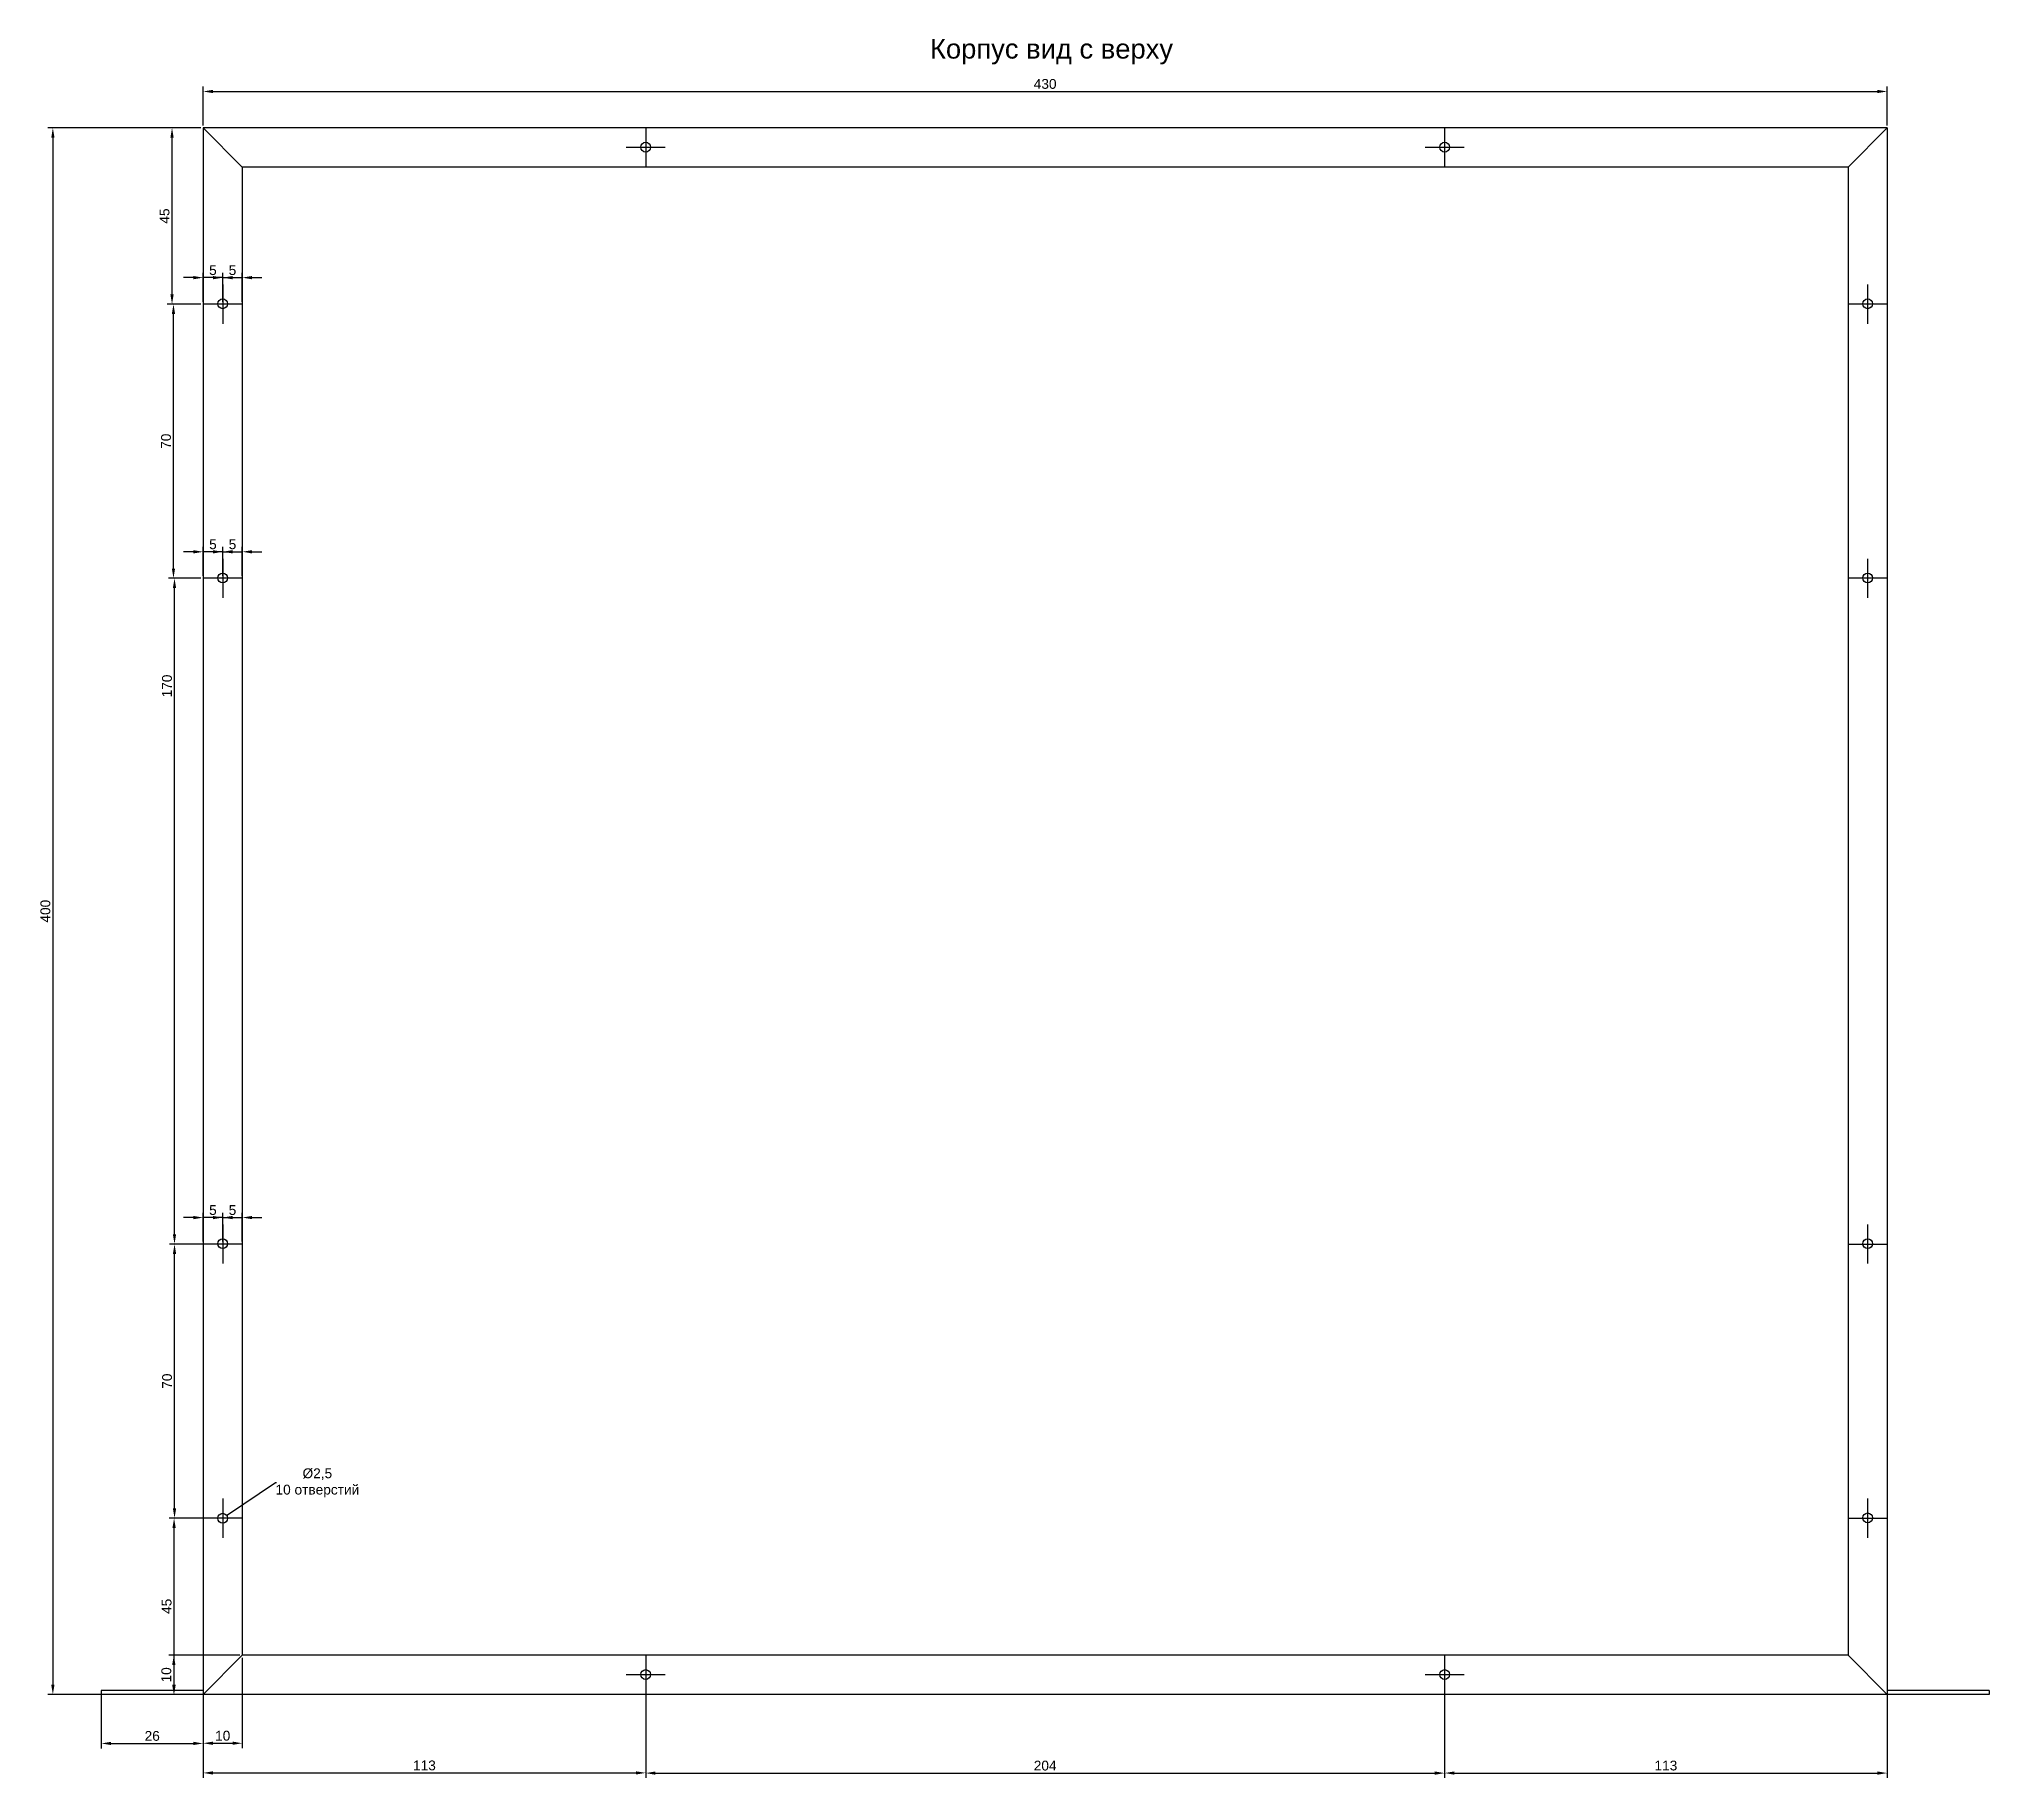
# Model space of a CAD drawing. Header units: millimetres. Extents: x 1397 to 3075, y -708 to 1076.
# Drawn here: x 1983.1 to 2481, y 369.2 to 813.2 of the extents above; entities that cross this region are included whole.
import ezdxf

# ---------------------------------------------------------------- set-up
doc = ezdxf.new("R2010")
doc.units = ezdxf.units.MM
doc.layers.add('Dim', color=210, linetype='Continuous')
doc.styles.get("Standard").update_dxf_attribs({"font": 'arial.ttf'})
doc.dimstyles.new('ISO-25', dxfattribs={"dimtxt": 2.5, "dimasz": 2.5, "dimexe": 1.25, "dimexo": 0.625, "dimtad": 1, "dimtxsty": 'Standard', "dimcen": 2.5, "dimadec": 0, "dimazin": 0, "dimtfac": 1, "dimtmove": 0, "dimatfit": 3, "dimfxl": 1, "dimarcsym": 0})
doc.dimstyles.get("Standard").update_dxf_attribs({"dimtxt": 0.18, "dimasz": 0.18, "dimexe": 0.18, "dimexo": 0.0625, "dimgap": 0.09, "dimtad": 0, "dimtih": 1, "dimtoh": 1, "dimdec": 4, "dimzin": 0, "dimdsep": 46, "dimtxsty": 'Standard', "dimcen": 0.09, "dimadec": 0, "dimazin": 0, "dimtfac": 1, "dimtdec": 4, "dimtofl": 0, "dimtmove": 0, "dimatfit": 3, "dimfxl": 1, "dimtolj": 1, "dimtzin": 0, "dimarcsym": 0})

msp = doc.modelspace()

# ---------------------------------------------------------------- texts
at = {"insert": (2210.59282, 813.20691), "char_height": 5, "attachment_point": 1}
msp.add_mtext_dynamic_manual_height_columns('Корпус вид с верху', width=88.6155948, gutter_width=12.5, heights=[0], dxfattribs=at)

# ---------------------------------------------------------------- blocks, each defined once
blk = doc.blocks.new('*D131')
at = {"layer": 'Defpoints', "color": 0, "transparency": 16777216}
for p in [(2455, 799.81), (2025, 790.5), (2455, 790.5)]:
    blk.add_point(p, dxfattribs=at)
at = {"layer": 'Dim', "color": 0, "lineweight": -2, "transparency": 16777216}
for p, q in [((2025, 791.12), (2025, 801.06)), ((2027.5, 799.81), (2452.5, 799.81)), ((2455, 791.12), (2455, 801.06))]:
    blk.add_line(p, q, dxfattribs=at)
at = {"layer": 'Dim', "color": 0, "transparency": 16777216}
for points in [[(2027.5, 800.23), (2027.5, 799.4), (2025, 799.81)], [(2452.5, 800.23), (2452.5, 799.4), (2455, 799.81)]]:
    blk.add_solid(points, dxfattribs=at)
at = {"layer": 'Dim', "color": 0, "transparency": 16777216, "insert": (2240, 801.72), "char_height": 2.5, "attachment_point": 5}
blk.add_mtext('430', dxfattribs=at)
blk = doc.blocks.new('*D132')
at = {"layer": 'Defpoints', "color": 0, "transparency": 16777216}
for p in [(2025, 790.5), (1986.63, 390.5), (2025, 390.5)]:
    blk.add_point(p, dxfattribs=at)
at = {"layer": 'Dim', "color": 0, "lineweight": -2, "transparency": 16777216}
for p, q in [((2024.38, 790.5), (1985.38, 790.5)), ((1986.63, 788), (1986.63, 393)), ((2024.38, 390.5), (1985.38, 390.5))]:
    blk.add_line(p, q, dxfattribs=at)
at = {"layer": 'Dim', "color": 0, "transparency": 16777216}
for points in [[(1986.22, 788), (1987.05, 788), (1986.63, 790.5)], [(1986.22, 393), (1987.05, 393), (1986.63, 390.5)]]:
    blk.add_solid(points, dxfattribs=at)
at = {"layer": 'Dim', "color": 0, "transparency": 16777216, "insert": (1984.73, 590.5), "char_height": 2.5, "attachment_point": 5, "rotation": 90}
blk.add_mtext('400', dxfattribs=at)
blk = doc.blocks.new('*D133')
at = {"layer": 'Defpoints', "color": 0, "transparency": 16777216}
for p in [(1999, 391.5), (2025, 390.5), (2025, 377.99)]:
    blk.add_point(p, dxfattribs=at)
at = {"layer": 'Dim', "color": 0, "lineweight": -2, "transparency": 16777216}
for p, q in [((1999, 390.88), (1999, 376.74)), ((2025, 389.87), (2025, 376.74)), ((2001.5, 377.99), (2022.5, 377.99))]:
    blk.add_line(p, q, dxfattribs=at)
at = {"layer": 'Dim', "color": 0, "transparency": 16777216}
for points in [[(2001.5, 378.41), (2001.5, 377.58), (1999, 377.99)], [(2022.5, 378.41), (2022.5, 377.58), (2025, 377.99)]]:
    blk.add_solid(points, dxfattribs=at)
at = {"layer": 'Dim', "color": 0, "transparency": 16777216, "insert": (2012, 379.89), "char_height": 2.5, "attachment_point": 5}
blk.add_mtext('26', dxfattribs=at)
blk = doc.blocks.new('*D134')
at = {"layer": 'Defpoints', "color": 0, "transparency": 16777216}
for p in [(2035, 400.5), (2025, 391.5), (2035, 378.04)]:
    blk.add_point(p, dxfattribs=at)
at = {"layer": 'Dim', "color": 0, "lineweight": -2, "transparency": 16777216}
for p, q in [((2035, 399.88), (2035, 376.79)), ((2025, 390.88), (2025, 376.79)), ((2027.5, 378.04), (2032.5, 378.04))]:
    blk.add_line(p, q, dxfattribs=at)
at = {"layer": 'Dim', "color": 0, "transparency": 16777216}
for points in [[(2027.5, 378.46), (2027.5, 377.63), (2025, 378.04)], [(2032.5, 378.46), (2032.5, 377.63), (2035, 378.04)]]:
    blk.add_solid(points, dxfattribs=at)
at = {"layer": 'Dim', "color": 0, "transparency": 16777216, "insert": (2030, 379.95), "char_height": 2.5, "attachment_point": 5}
blk.add_mtext('10', dxfattribs=at)
blk = doc.blocks.new('*D135')
at = {"layer": 'Defpoints', "color": 0, "transparency": 16777216}
for p in [(2035, 400.5), (2017.51, 390.5), (2035, 390.5)]:
    blk.add_point(p, dxfattribs=at)
at = {"layer": 'Dim', "color": 0, "lineweight": -2, "transparency": 16777216}
for p, q in [((2034.38, 400.5), (2016.26, 400.5)), ((2017.51, 398), (2017.51, 393)), ((2034.38, 390.5), (2016.26, 390.5))]:
    blk.add_line(p, q, dxfattribs=at)
at = {"layer": 'Dim', "color": 0, "transparency": 16777216}
for points in [[(2017.09, 398), (2017.93, 398), (2017.51, 400.5)], [(2017.09, 393), (2017.93, 393), (2017.51, 390.5)]]:
    blk.add_solid(points, dxfattribs=at)
at = {"layer": 'Dim', "color": 0, "transparency": 16777216, "insert": (2015.61, 395.5), "char_height": 2.5, "attachment_point": 5, "rotation": 90}
blk.add_mtext('10', dxfattribs=at)
blk = doc.blocks.new('*D136')
at = {"layer": 'Defpoints', "color": 0, "transparency": 16777216}
for p in [(2017.58, 435.5), (2030, 435.5), (2024.38, 390.5)]:
    blk.add_point(p, dxfattribs=at)
at = {"layer": 'Dim', "color": 0, "lineweight": -2, "transparency": 16777216}
for p, q in [((2029.38, 435.5), (2016.33, 435.5)), ((2017.58, 393), (2017.58, 433)), ((2023.75, 390.5), (2016.33, 390.5))]:
    blk.add_line(p, q, dxfattribs=at)
at = {"layer": 'Dim', "color": 0, "transparency": 16777216}
for points in [[(2017.16, 433), (2018, 433), (2017.58, 435.5)], [(2017.16, 393), (2018, 393), (2017.58, 390.5)]]:
    blk.add_solid(points, dxfattribs=at)
at = {"layer": 'Dim', "color": 0, "transparency": 16777216, "insert": (2015.69, 413), "char_height": 2.5, "attachment_point": 5, "rotation": 90}
blk.add_mtext('45', dxfattribs=at)
blk = doc.blocks.new('*D112')
at = {"layer": 'Defpoints', "color": 0, "transparency": 16777216}
for p in [(2017.7, 505.5), (2030, 505.5), (2030, 435.5)]:
    blk.add_point(p, dxfattribs=at)
at = {"layer": 'Dim', "color": 0, "lineweight": -2, "transparency": 16777216}
for p, q in [((2029.38, 505.5), (2016.45, 505.5)), ((2017.7, 438), (2017.7, 503)), ((2029.38, 435.5), (2016.45, 435.5))]:
    blk.add_line(p, q, dxfattribs=at)
at = {"layer": 'Dim', "color": 0, "transparency": 16777216}
for points in [[(2017.28, 503), (2018.11, 503), (2017.7, 505.5)], [(2017.28, 438), (2018.11, 438), (2017.7, 435.5)]]:
    blk.add_solid(points, dxfattribs=at)
at = {"layer": 'Dim', "color": 0, "transparency": 16777216, "insert": (2015.8, 470.5), "char_height": 2.5, "attachment_point": 5, "rotation": 90}
blk.add_mtext('70', dxfattribs=at)
blk = doc.blocks.new('*D137')
at = {"layer": 'Defpoints', "color": 0, "transparency": 16777216}
for p in [(2017.69, 675.5), (2025, 675.5), (2030, 505.5)]:
    blk.add_point(p, dxfattribs=at)
at = {"layer": 'Dim', "color": 0, "lineweight": -2, "transparency": 16777216}
for p, q in [((2024.38, 675.5), (2016.44, 675.5)), ((2017.69, 508), (2017.69, 673)), ((2029.38, 505.5), (2016.44, 505.5))]:
    blk.add_line(p, q, dxfattribs=at)
at = {"layer": 'Dim', "color": 0, "transparency": 16777216}
for points in [[(2017.27, 673), (2018.1, 673), (2017.69, 675.5)], [(2017.27, 508), (2018.1, 508), (2017.69, 505.5)]]:
    blk.add_solid(points, dxfattribs=at)
at = {"layer": 'Dim', "color": 0, "transparency": 16777216, "insert": (2015.78, 648), "char_height": 2.5, "attachment_point": 5, "rotation": 90}
blk.add_mtext('170', dxfattribs=at)
blk = doc.blocks.new('*D138')
at = {"layer": 'Defpoints', "color": 0, "transparency": 16777216}
for p in [(2035, 512.27), (2030, 505.5), (2035, 505.5)]:
    blk.add_point(p, dxfattribs=at)
at = {"layer": 'Dim', "color": 0, "lineweight": -2, "transparency": 16777216}
for p, q in [((2030, 506.12), (2030, 513.52)), ((2035, 506.12), (2035, 513.52)), ((2027.5, 512.27), (2025, 512.27)), ((2030, 512.27), (2035, 512.27)), ((2037.5, 512.27), (2040, 512.27))]:
    blk.add_line(p, q, dxfattribs=at)
at = {"layer": 'Dim', "color": 0, "transparency": 16777216}
for points in [[(2027.5, 512.69), (2027.5, 511.85), (2030, 512.27)], [(2037.5, 512.69), (2037.5, 511.85), (2035, 512.27)]]:
    blk.add_solid(points, dxfattribs=at)
at = {"layer": 'Dim', "color": 0, "transparency": 16777216, "insert": (2032.5, 514.17), "char_height": 2.5, "attachment_point": 5}
blk.add_mtext('5', dxfattribs=at)
blk = doc.blocks.new('*D139')
at = {"layer": 'Defpoints', "color": 0, "transparency": 16777216}
for p in [(2025, 512.27), (2025, 505.5), (2030, 505.5)]:
    blk.add_point(p, dxfattribs=at)
at = {"layer": 'Dim', "color": 0, "lineweight": -2, "transparency": 16777216}
for p, q in [((2025, 506.12), (2025, 513.52)), ((2030, 506.12), (2030, 513.52)), ((2022.5, 512.27), (2020, 512.27)), ((2030, 512.27), (2025, 512.27)), ((2032.5, 512.27), (2035, 512.27))]:
    blk.add_line(p, q, dxfattribs=at)
at = {"layer": 'Dim', "color": 0, "transparency": 16777216}
for points in [[(2022.5, 512.69), (2022.5, 511.85), (2025, 512.27)], [(2032.5, 512.69), (2032.5, 511.85), (2030, 512.27)]]:
    blk.add_solid(points, dxfattribs=at)
at = {"layer": 'Dim', "color": 0, "transparency": 16777216, "insert": (2027.5, 514.17), "char_height": 2.5, "attachment_point": 5}
blk.add_mtext('5', dxfattribs=at)
blk = doc.blocks.new('*D140')
at = {"layer": 'Defpoints', "color": 0, "transparency": 16777216}
for p in [(2138, 395.5), (2025, 391.5), (2138, 370.47)]:
    blk.add_point(p, dxfattribs=at)
at = {"layer": 'Dim', "color": 0, "lineweight": -2, "transparency": 16777216}
for p, q in [((2138, 394.87), (2138, 369.22)), ((2025, 390.88), (2025, 369.22)), ((2027.5, 370.47), (2135.5, 370.47))]:
    blk.add_line(p, q, dxfattribs=at)
at = {"layer": 'Dim', "color": 0, "transparency": 16777216}
for points in [[(2027.5, 370.88), (2027.5, 370.05), (2025, 370.47)], [(2135.5, 370.88), (2135.5, 370.05), (2138, 370.47)]]:
    blk.add_solid(points, dxfattribs=at)
at = {"layer": 'Dim', "color": 0, "transparency": 16777216, "insert": (2081.5, 372.37), "char_height": 2.5, "attachment_point": 5}
blk.add_mtext('113', dxfattribs=at)
blk = doc.blocks.new('*D141')
at = {"layer": 'Defpoints', "color": 0, "transparency": 16777216}
for p in [(2138, 395.5), (2342, 395.5), (2342, 370.42)]:
    blk.add_point(p, dxfattribs=at)
at = {"layer": 'Dim', "color": 0, "lineweight": -2, "transparency": 16777216}
for p, q in [((2138, 394.87), (2138, 369.17)), ((2342, 394.87), (2342, 369.17)), ((2140.5, 370.42), (2339.5, 370.42))]:
    blk.add_line(p, q, dxfattribs=at)
at = {"layer": 'Dim', "color": 0, "transparency": 16777216}
for points in [[(2140.5, 370.83), (2140.5, 370), (2138, 370.42)], [(2339.5, 370.83), (2339.5, 370), (2342, 370.42)]]:
    blk.add_solid(points, dxfattribs=at)
at = {"layer": 'Dim', "color": 0, "transparency": 16777216, "insert": (2240, 372.32), "char_height": 2.5, "attachment_point": 5}
blk.add_mtext('204', dxfattribs=at)
blk = doc.blocks.new('*D142')
at = {"layer": 'Defpoints', "color": 0, "transparency": 16777216}
for p in [(2342, 395.5), (2455, 391.5), (2455, 370.43)]:
    blk.add_point(p, dxfattribs=at)
at = {"layer": 'Dim', "color": 0, "lineweight": -2, "transparency": 16777216}
for p, q in [((2342, 394.87), (2342, 369.18)), ((2455, 390.87), (2455, 369.18)), ((2344.5, 370.43), (2452.5, 370.43))]:
    blk.add_line(p, q, dxfattribs=at)
at = {"layer": 'Dim', "color": 0, "transparency": 16777216}
for points in [[(2344.5, 370.84), (2344.5, 370.01), (2342, 370.43)], [(2452.5, 370.84), (2452.5, 370.01), (2455, 370.43)]]:
    blk.add_solid(points, dxfattribs=at)
at = {"layer": 'Dim', "color": 0, "transparency": 16777216, "insert": (2398.5, 372.33), "char_height": 2.5, "attachment_point": 5}
blk.add_mtext('113', dxfattribs=at)
blk = doc.blocks.new('*D143')
at = {"layer": 'Defpoints', "color": 0, "transparency": 16777216}
for p in [(2028.96, 434.81), (2031.04, 436.19)]:
    blk.add_point(p, dxfattribs=at)
at = {"layer": 'Dim', "color": 0, "lineweight": -2, "transparency": 16777216}
for p, q in [((2043.52, 444.51), (2031.19, 436.29)), ((2043.7, 444.51), (2043.52, 444.51)), ((2029.91, 435.5), (2030.09, 435.5)), ((2030, 435.41), (2030, 435.59))]:
    blk.add_line(p, q, dxfattribs=at)
at = {"layer": 'Dim', "color": 0, "transparency": 16777216}
blk.add_solid([(2031.17, 436.32), (2031.21, 436.27), (2031.04, 436.19)], dxfattribs=at)
at = {"layer": 'Dim', "color": 0, "transparency": 16777216, "insert": (2054.17, 444.51), "char_height": 2.5, "attachment_point": 5}
blk.add_mtext('\\A1;%%C2,5\\P10 отверстий', dxfattribs=at)
blk = doc.blocks.new('*D216')
at = {"layer": 'Defpoints', "color": 0, "transparency": 16777216}
for p in [(2035, 752.27), (2030, 745.5), (2035, 745.5)]:
    blk.add_point(p, dxfattribs=at)
at = {"layer": 'Dim', "color": 0, "lineweight": -2, "transparency": 16777216}
for p, q in [((2027.5, 752.27), (2025, 752.27)), ((2030, 746.12), (2030, 753.52)), ((2030, 752.27), (2035, 752.27)), ((2035, 746.12), (2035, 753.52)), ((2037.5, 752.27), (2040, 752.27))]:
    blk.add_line(p, q, dxfattribs=at)
at = {"layer": 'Dim', "color": 0, "transparency": 16777216}
for points in [[(2027.5, 752.69), (2027.5, 751.85), (2030, 752.27)], [(2037.5, 752.69), (2037.5, 751.85), (2035, 752.27)]]:
    blk.add_solid(points, dxfattribs=at)
at = {"layer": 'Dim', "color": 0, "transparency": 16777216, "insert": (2032.5, 754.17), "char_height": 2.5, "attachment_point": 5}
blk.add_mtext('5', dxfattribs=at)
blk = doc.blocks.new('*D217')
at = {"layer": 'Defpoints', "color": 0, "transparency": 16777216}
for p in [(2025, 752.27), (2025, 745.5), (2030, 745.5)]:
    blk.add_point(p, dxfattribs=at)
at = {"layer": 'Dim', "color": 0, "lineweight": -2, "transparency": 16777216}
for p, q in [((2022.5, 752.27), (2020, 752.27)), ((2025, 746.12), (2025, 753.52)), ((2030, 752.27), (2025, 752.27)), ((2030, 746.12), (2030, 753.52)), ((2032.5, 752.27), (2035, 752.27))]:
    blk.add_line(p, q, dxfattribs=at)
at = {"layer": 'Dim', "color": 0, "transparency": 16777216}
for points in [[(2022.5, 752.69), (2022.5, 751.85), (2025, 752.27)], [(2032.5, 752.69), (2032.5, 751.85), (2030, 752.27)]]:
    blk.add_solid(points, dxfattribs=at)
at = {"layer": 'Dim', "color": 0, "transparency": 16777216, "insert": (2027.5, 754.17), "char_height": 2.5, "attachment_point": 5}
blk.add_mtext('5', dxfattribs=at)
blk = doc.blocks.new('*D218')
at = {"layer": 'Defpoints', "color": 0, "transparency": 16777216}
for p in [(2035, 682.27), (2030, 675.5), (2035, 675.5)]:
    blk.add_point(p, dxfattribs=at)
at = {"layer": 'Dim', "color": 0, "lineweight": -2, "transparency": 16777216}
for p, q in [((2027.5, 682.27), (2025, 682.27)), ((2030, 676.12), (2030, 683.52)), ((2030, 682.27), (2035, 682.27)), ((2035, 676.12), (2035, 683.52)), ((2037.5, 682.27), (2040, 682.27))]:
    blk.add_line(p, q, dxfattribs=at)
at = {"layer": 'Dim', "color": 0, "transparency": 16777216}
for points in [[(2027.5, 682.69), (2027.5, 681.85), (2030, 682.27)], [(2037.5, 682.69), (2037.5, 681.85), (2035, 682.27)]]:
    blk.add_solid(points, dxfattribs=at)
at = {"layer": 'Dim', "color": 0, "transparency": 16777216, "insert": (2032.5, 684.17), "char_height": 2.5, "attachment_point": 5}
blk.add_mtext('5', dxfattribs=at)
blk = doc.blocks.new('*D219')
at = {"layer": 'Defpoints', "color": 0, "transparency": 16777216}
for p in [(2025, 682.27), (2025, 675.5), (2030, 675.5)]:
    blk.add_point(p, dxfattribs=at)
at = {"layer": 'Dim', "color": 0, "lineweight": -2, "transparency": 16777216}
for p, q in [((2022.5, 682.27), (2020, 682.27)), ((2025, 676.12), (2025, 683.52)), ((2030, 682.27), (2025, 682.27)), ((2030, 676.12), (2030, 683.52)), ((2032.5, 682.27), (2035, 682.27))]:
    blk.add_line(p, q, dxfattribs=at)
at = {"layer": 'Dim', "color": 0, "transparency": 16777216}
for points in [[(2022.5, 682.69), (2022.5, 681.85), (2025, 682.27)], [(2032.5, 682.69), (2032.5, 681.85), (2030, 682.27)]]:
    blk.add_solid(points, dxfattribs=at)
at = {"layer": 'Dim', "color": 0, "transparency": 16777216, "insert": (2027.5, 684.17), "char_height": 2.5, "attachment_point": 5}
blk.add_mtext('5', dxfattribs=at)
blk = doc.blocks.new('*D220')
at = {"layer": 'Defpoints', "color": 0, "transparency": 16777216}
for p in [(2017.43, 745.5), (2025, 745.5), (2025, 675.5)]:
    blk.add_point(p, dxfattribs=at)
at = {"layer": 'Dim', "color": 0, "lineweight": -2, "transparency": 16777216}
for p, q in [((2024.38, 745.5), (2016.18, 745.5)), ((2017.43, 678), (2017.43, 743)), ((2024.38, 675.5), (2016.18, 675.5))]:
    blk.add_line(p, q, dxfattribs=at)
at = {"layer": 'Dim', "color": 0, "transparency": 16777216}
for points in [[(2017.01, 743), (2017.84, 743), (2017.43, 745.5)], [(2017.01, 678), (2017.84, 678), (2017.43, 675.5)]]:
    blk.add_solid(points, dxfattribs=at)
at = {"layer": 'Dim', "color": 0, "transparency": 16777216, "insert": (2015.53, 710.5), "char_height": 2.5, "attachment_point": 5, "rotation": 90}
blk.add_mtext('70', dxfattribs=at)
blk = doc.blocks.new('*D221')
at = {"layer": 'Defpoints', "color": 0, "transparency": 16777216}
for p in [(2017.06, 790.5), (2025, 790.5), (2025, 745.5)]:
    blk.add_point(p, dxfattribs=at)
at = {"layer": 'Dim', "color": 0, "lineweight": -2, "transparency": 16777216}
for p, q in [((2024.38, 790.5), (2015.81, 790.5)), ((2017.06, 748), (2017.06, 788)), ((2024.38, 745.5), (2015.81, 745.5))]:
    blk.add_line(p, q, dxfattribs=at)
at = {"layer": 'Dim', "color": 0, "transparency": 16777216}
for points in [[(2016.64, 788), (2017.48, 788), (2017.06, 790.5)], [(2016.64, 748), (2017.48, 748), (2017.06, 745.5)]]:
    blk.add_solid(points, dxfattribs=at)
at = {"layer": 'Dim', "color": 0, "transparency": 16777216, "insert": (2015.16, 768), "char_height": 2.5, "attachment_point": 5, "rotation": 90}
blk.add_mtext('45', dxfattribs=at)

# ---------------------------------------------------------------- dimensions: what is measured, and where the dimension line sits
at = {"layer": 'Dim'}
for base, p1, p2, picture, middle in [((2455, 799.81299), (2025, 790.5), (2455, 790.5), '*D131', (2240, 801.71528)), ((2025, 752.26933), (2030, 745.5), (2025, 745.5), '*D217', (2027.5, 754.16565)), ((2035, 752.26933), (2030, 745.5), (2035, 745.5), '*D216', (2032.5, 754.16565)), ((2025, 682.26933), (2030, 675.5), (2025, 675.5), '*D219', (2027.5, 684.16565)), ((2035, 682.26933), (2030, 675.5), (2035, 675.5), '*D218', (2032.5, 684.16565)), ((2025, 512.26933), (2030, 505.5), (2025, 505.5), '*D139', (2027.5, 514.16565)), ((2035, 512.26933), (2030, 505.5), (2035, 505.5), '*D138', (2032.5, 514.16565)), ((2035, 378.04428), (2025, 391.5), (2035, 400.5), '*D134', (2030, 379.94571)), ((2342, 370.4171), (2138, 395.5), (2342, 395.5), '*D141', (2240, 372.31853)), ((2455, 370.42574), (2342, 395.5), (2455, 391.5), '*D142', (2398.5, 372.32803)), ((2025, 377.99348), (1999, 391.5), (2025, 390.5), '*D133', (2012, 379.89492))]:
    dim = msp.add_linear_dim(base=base, p1=p1, p2=p2, dimstyle='ISO-25', dxfattribs=at)
    dim.commit()
    dim.dimension.update_dxf_attribs({"geometry": picture, "text_midpoint": middle})
for base, p1, p2, picture, middle in [((1986.63325, 390.5), (2025, 790.5), (2025, 390.5), '*D132', (1984.73182, 590.5)), ((2017.0594, 790.5), (2025, 745.5), (2025, 790.5), '*D221', (2015.16308, 768)), ((2017.42757, 745.5), (2025, 675.5), (2025, 745.5), '*D220', (2015.52614, 710.5)), ((2017.69824, 505.5), (2030, 435.5), (2030, 505.5), '*D112', (2015.79681, 470.5)), ((2017.58163, 435.5), (2024.375, 390.5), (2030, 435.5), '*D136', (2015.68531, 413)), ((2017.51124, 390.5), (2035, 400.5), (2035, 390.5), '*D135', (2015.60981, 395.5))]:
    dim = msp.add_linear_dim(base=base, p1=p1, p2=p2, angle=90, dimstyle='ISO-25', dxfattribs=at)
    dim.commit()
    dim.dimension.update_dxf_attribs({"geometry": picture, "text_midpoint": middle})
dim = msp.add_linear_dim(base=(2017.68581, 675.5), p1=(2030, 505.5), p2=(2025, 675.5), angle=90, dimstyle='ISO-25', dxfattribs=at)
dim.commit()
dim.dimension.update_dxf_attribs({"geometry": '*D137', "text_midpoint": (2017.68581, 648), "dimtype": 160})
dim = msp.add_diameter_dim_2p(p1=(2028.95974, 434.80692), p2=(2031.04026, 436.19308), text='%%C2,5\\P10 отверстий', dimstyle='Standard', override={"dimtxt": 2.5, "dimdec": 1}, dxfattribs=at)
dim.commit()
dim.dimension.update_dxf_attribs({"geometry": '*D143', "text_midpoint": (2054.17446, 444.50662), "dimtype": 163})
dim = msp.add_linear_dim(base=(2138, 370.46513), p1=(2025, 391.5), p2=(2138, 395.5), dimstyle='ISO-25', dxfattribs=at)
dim.commit()
dim.dimension.update_dxf_attribs({"geometry": '*D140', "text_midpoint": (2081.5, 370.46513), "dimtype": 160})

# ---------------------------------------------------------------- linework, layer by layer
for p, q in [((2455, 790.5), (2025, 790.5)), ((2025, 790.5), (2025, 390.5)), ((2035, 780.5), (2025, 790.5)), ((2138, 790.5), (2138, 780.5)), ((2342, 790.5), (2342, 780.5)), ((2445, 780.5), (2455, 790.5)), ((2455, 790.5), (2455, 390.5)), ((2143, 785.5), (2133, 785.5)), ((2347, 785.5), (2337, 785.5)), ((2445, 780.5), (2035, 780.5)), ((2035, 780.5), (2035, 400.5)), ((2445, 780.5), (2445, 400.5)), ((2030, 750.5), (2030, 740.5)), ((2450, 750.5), (2450, 740.5)), ((2035, 745.5), (2025, 745.5)), ((2455, 745.5), (2445, 745.5)), ((2030, 680.5), (2030, 670.5)), ((2450, 680.5), (2450, 670.5)), ((2035, 675.5), (2025, 675.5)), ((2455, 675.5), (2445, 675.5)), ((2030, 510.5), (2030, 500.5)), ((2450, 510.5), (2450, 500.5)), ((2035, 505.5), (2025, 505.5)), ((2445, 505.5), (2455, 505.5)), ((2030, 440.5), (2030, 430.5)), ((2450, 440.5), (2450, 430.5)), ((2035, 435.5), (2025, 435.5)), ((2445, 435.5), (2455, 435.5)), ((2035, 400.5), (2025, 390.5)), ((2445, 400.5), (2035, 400.5)), ((2138, 400.5), (2138, 390.5)), ((2342, 400.5), (2342, 390.5)), ((2445, 400.5), (2455, 390.5)), ((2143, 395.5), (2133, 395.5)), ((2347, 395.5), (2337, 395.5)), ((2025, 391.5), (1999, 391.5)), ((1999, 391.5), (1999, 390.5)), ((2481, 390.5), (2000, 390.5)), ((2481, 391.5), (2455, 391.5)), ((2481, 391.5), (2481, 390.5))]:
    msp.add_line(p, q)
for centre in [(2138, 785.59), (2342, 785.59), (2030, 745.59), (2450, 745.59), (2030, 675.59), (2450, 675.59), (2030, 505.59), (2450, 505.59), (2030, 435.5), (2450, 435.59), (2138, 395.59), (2342, 395.59)]:
    msp.add_circle(centre, 1.25)

msp.set_redraw_order([(e.dxf.handle, doc.entitydb.next_handle()) for e in msp.query("TEXT MTEXT ATTDEF DIMENSION ARC_DIMENSION")])  # texts and dimensions are drawn at this point

doc.saveas('drawing.dxf')
